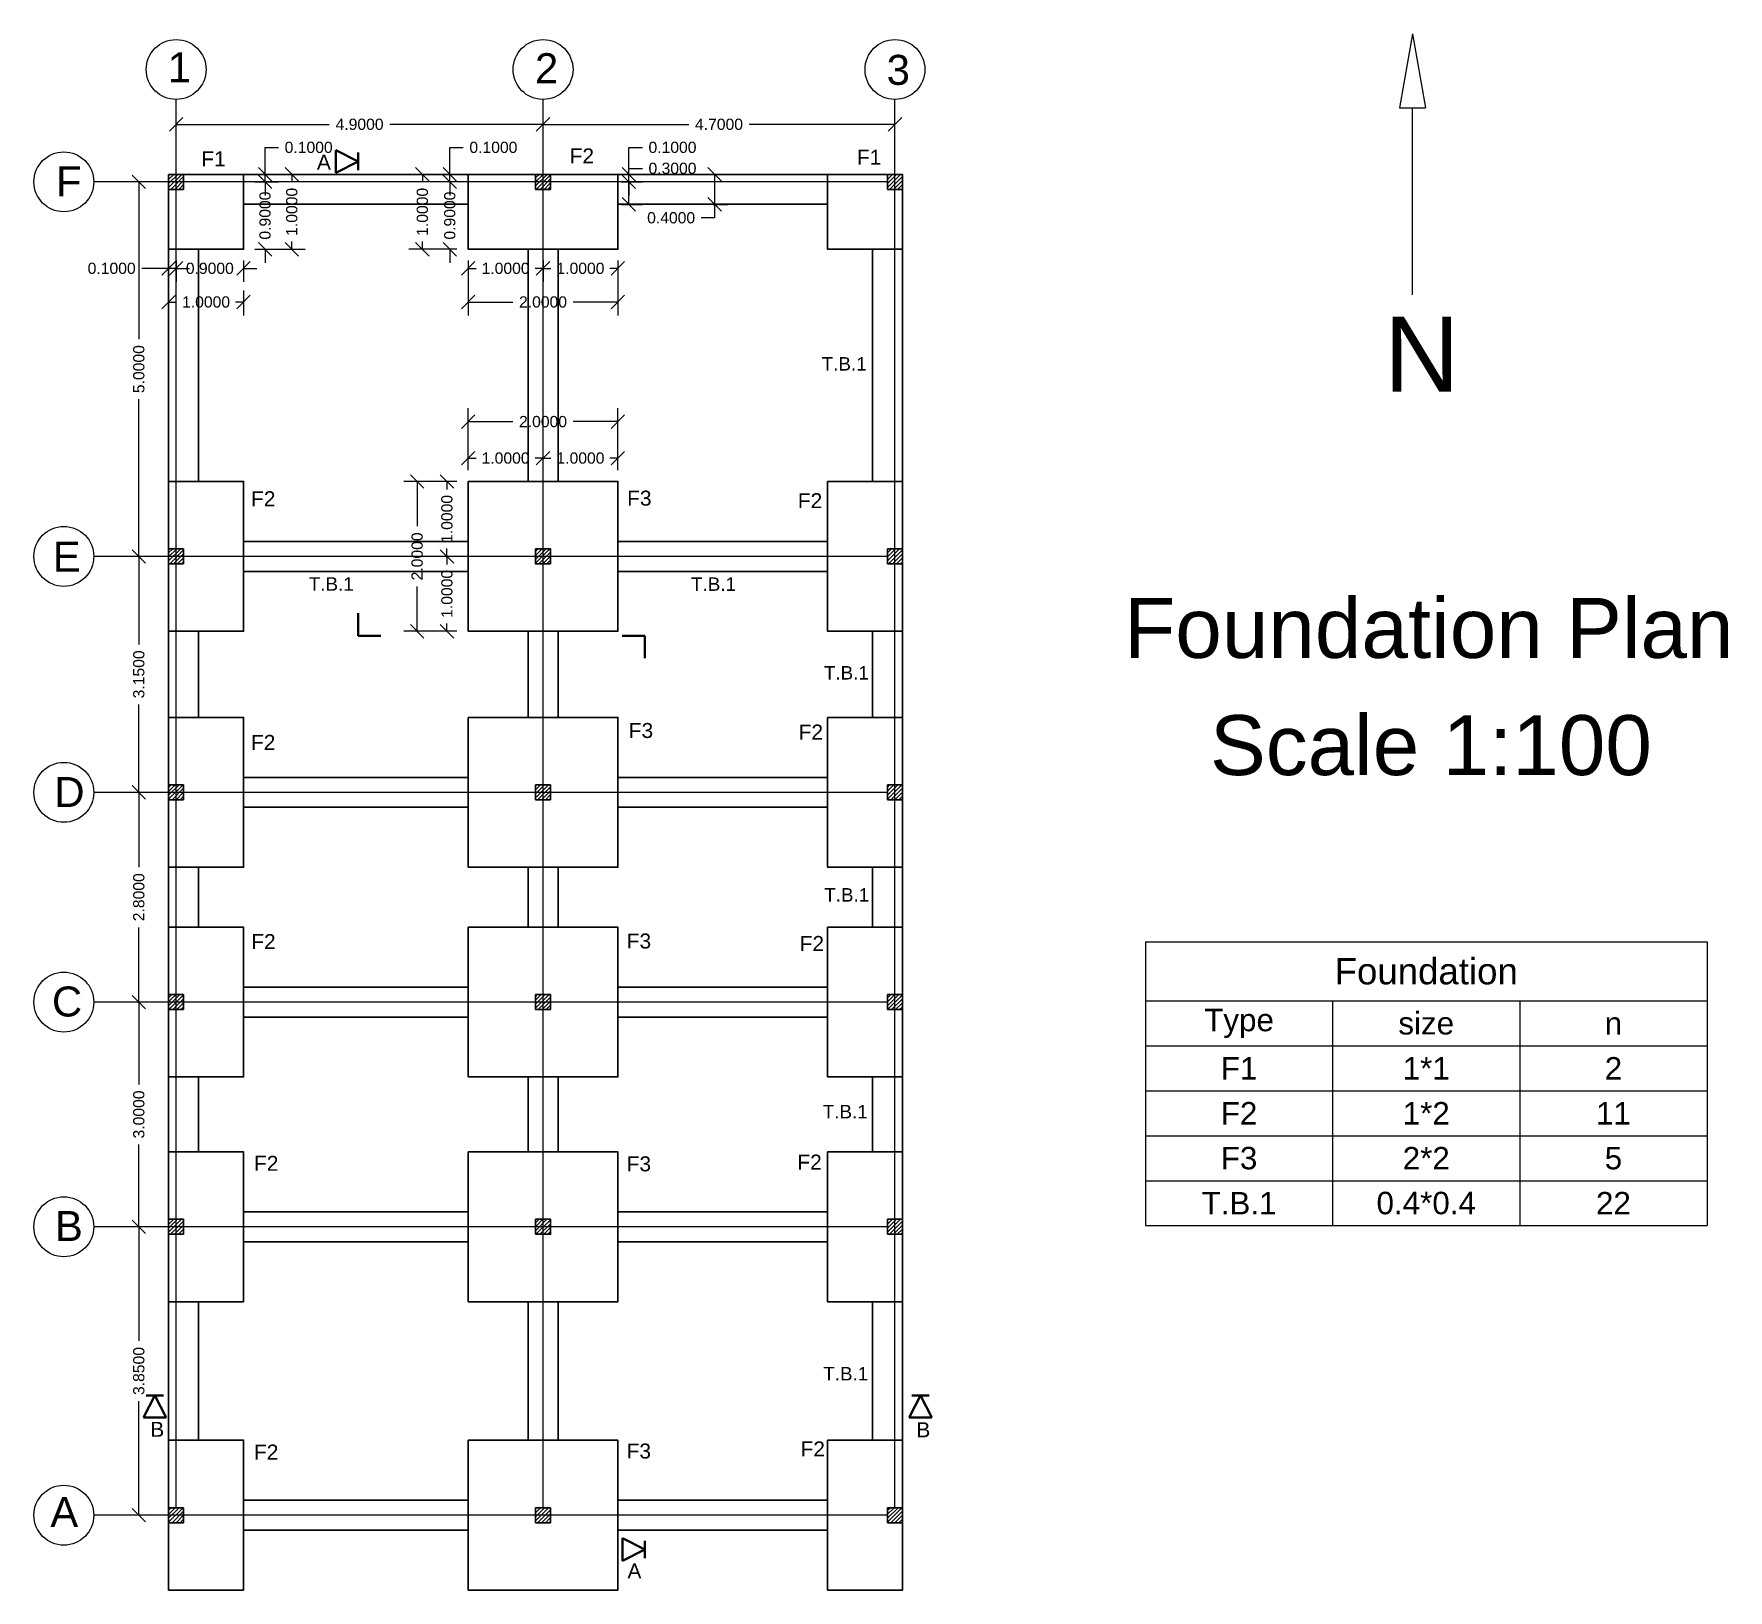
# Model space of a CAD drawing. Header units: inches. Extents: x 18.4 to 41, y 31.1 to 51.9.
import ezdxf

# ---------------------------------------------------------------- set-up
doc = ezdxf.new("R2010")
doc.units = ezdxf.units.IN
doc.header["$LTSCALE"] = 0.85
doc.header["$MEASUREMENT"] = 0
doc.styles.get("Standard").update_dxf_attribs({"font": 'arial.ttf'})
doc.dimstyles.get("Standard").update_dxf_attribs({"dimtxt": 0.15, "dimasz": 0.18, "dimexe": 0.18, "dimexo": 0.15, "dimgap": 0.09, "dimtad": 0, "dimtoh": 1, "dimdec": 4, "dimzin": 0, "dimdsep": 46, "dimtxsty": 'Standard', "dimblk": 'OBLIQUE', "dimcen": 0.09, "dimadec": 0, "dimazin": 0, "dimtfac": 1, "dimtdec": 4, "dimtofl": 0, "dimtmove": 0, "dimatfit": 3, "dimldrblk": 'OBLIQUE', "dimfxl": 1, "dimtolj": 1, "dimtzin": 0, "dimarcsym": 0})

msp = doc.modelspace()

# ---------------------------------------------------------------- texts
at = {"lineweight": 9, "char_height": 0.4, "attachment_point": 1}
for s, insert in [('1', (20.19439, 51.65587)), ('2', (25.09936, 51.64554)), ('3', (29.79621, 51.62345)), ('F', (18.70345, 50.13374)), ('E', (18.65952, 45.12329)), ('D', (18.68089, 41.98231)), ('C', (18.64868, 39.18612)), ('B', (18.68822, 36.18871)), ('A', (18.62689, 32.37057))]:
    msp.add_mtext_dynamic_manual_height_columns(s, width=0.3095022, gutter_width=1, heights=[0], dxfattribs=dict(at, insert=insert))
at = {"color": 30, "lineweight": 9, "true_color": 0xf8991e, "attachment_point": 1}
for s, width, insert, char_height in [('F1', 0.6669833, (20.64372, 50.33658), 0.2), ('F2', 0.6669833, (25.56198, 50.37462), 0.2), ('F1', 0.6669833, (29.3981, 50.35689), 0.2), ('T.B.1', 0.6462287, (28.92852, 47.58872), 0.18), ('F2', 0.6669833, (21.30768, 45.79839), 0.2), ('F3', 0.6669833, (26.33022, 45.80583), 0.2), ('F2', 0.6669833, (28.60972, 45.77217), 0.2), ('T.B.1', 0.6462287, (22.07871, 44.65037), 0.18), ('T.B.1', 0.6462287, (27.1839, 44.64843), 0.18), ('T.B.1', 0.6462287, (28.95785, 43.4645), 0.18), ('F2', 0.6669833, (21.30624, 42.54495), 0.2), ('F3', 0.6669833, (26.35207, 42.70396), 0.2), ('F2', 0.6669833, (28.62094, 42.68369), 0.2), ('T.B.1', 0.6462287, (28.9625, 40.50009), 0.18), ('F2', 0.6669833, (21.3103, 39.8858), 0.2), ('F3', 0.6669833, (26.32495, 39.8937), 0.2), ('F2', 0.6669833, (28.63407, 39.86052), 0.2), ('T.B.1', 0.6462287, (28.94272, 37.60542), 0.18), ('F2', 0.6669833, (21.34724, 36.92605), 0.2), ('F3', 0.6669833, (26.32419, 36.91889), 0.2), ('F2', 0.6669833, (28.60376, 36.94227), 0.2), ('T.B.1', 0.6462287, (28.94918, 34.10744), 0.18), ('F2', 0.6669833, (21.34656, 33.07091), 0.2), ('F3', 0.6669833, (26.32324, 33.08521), 0.2), ('F2', 0.6669833, (28.64624, 33.11291), 0.2)]:
    msp.add_mtext_dynamic_manual_height_columns(s, width=width, gutter_width=1, heights=[0], dxfattribs=dict(at, insert=insert, char_height=char_height))
at = {"color": 242, "lineweight": 40, "true_color": 0xcd2027, "char_height": 0.2, "attachment_point": 1}
for insert in [(22.18713, 50.29242), (26.33444, 31.48382)]:
    msp.add_mtext_dynamic_manual_height_columns('A', width=0.2484631, gutter_width=1, heights=[0], dxfattribs=dict(at, insert=insert))
at = {"lineweight": 30, "attachment_point": 1}
for s, width, gutter_width, heights, insert, char_height in [('\\pt3;N', 1.0861174, 0, [0.24894], (36.43826, 48.12701), 1), ('Foundation Plan', 8.794209, 1, [0.43866], (32.96779, 44.37244), 0.8), ('Scale 1:100', 5.9289279, 1, [0.60703], (34.11391, 42.8086), 0.8)]:
    msp.add_mtext_dynamic_manual_height_columns(s, width=width, gutter_width=gutter_width, heights=heights, dxfattribs=dict(at, insert=insert, char_height=char_height))
at = {"color": 114, "lineweight": 40, "true_color": 0x139b48, "char_height": 0.2, "attachment_point": 1}
for insert in [(19.96163, 33.37448), (30.19327, 33.369)]:
    msp.add_mtext_dynamic_manual_height_columns('B', width=0.2484631, gutter_width=1, heights=[0], dxfattribs=dict(at, insert=insert))

# ---------------------------------------------------------------- blocks, each defined once
blk = doc.blocks.new('_Oblique')
at = {"color": 0, "linetype": 'ByBlock', "lineweight": -2}
blk.add_line((-0.5, -0.5), (0.5, 0.5), dxfattribs=at)
blk = doc.blocks.new('*D2')
at = {"color": 0, "lineweight": -2, "transparency": 16777216}
for p, q in [((20.307, 48.878), (20.307, 48.593)), ((21.207, 48.878), (21.207, 48.593)), ((20.307, 48.773), (20.127, 48.773)), ((21.207, 48.773), (21.387, 48.773))]:
    blk.add_line(p, q, dxfattribs=at)
at = {"layer": 'Defpoints', "color": 0, "lineweight": 9, "transparency": 16777216}
for p in [(20.307, 49.028), (21.207, 49.028), (21.207, 48.773)]:
    blk.add_point(p, dxfattribs=at)
at = {"color": 0, "lineweight": -2, "transparency": 16777216, "xscale": 0.18, "yscale": 0.18, "zscale": 0.18}
blk.add_blockref('_Oblique', (20.307, 48.773), dxfattribs=at)
at = {"color": 0, "lineweight": -2, "transparency": 16777216, "xscale": 0.18, "yscale": 0.18, "zscale": 0.18, "rotation": 180}
blk.add_blockref('_Oblique', (21.207, 48.773), dxfattribs=at)
at = {"color": 0, "lineweight": 9, "transparency": 16777216, "insert": (20.757, 48.773), "char_height": 0.15, "attachment_point": 5}
blk.add_mtext('\\A1;0.9000', dxfattribs=at)
blk = doc.blocks.new('*D3')
at = {"color": 0, "lineweight": -2, "transparency": 16777216}
for p, q in [((20.207, 48.878), (20.207, 48.593)), ((20.307, 48.878), (20.307, 48.593)), ((20.207, 48.773), (19.847, 48.773)), ((20.307, 48.773), (20.487, 48.773))]:
    blk.add_line(p, q, dxfattribs=at)
at = {"layer": 'Defpoints', "color": 0, "lineweight": 9, "transparency": 16777216}
for p in [(20.207, 49.028), (20.307, 49.028), (20.207, 48.773)]:
    blk.add_point(p, dxfattribs=at)
at = {"color": 0, "lineweight": -2, "transparency": 16777216, "xscale": 0.18, "yscale": 0.18, "zscale": 0.18}
blk.add_blockref('_Oblique', (20.207, 48.773), dxfattribs=at)
at = {"color": 0, "lineweight": -2, "transparency": 16777216, "xscale": 0.18, "yscale": 0.18, "zscale": 0.18, "rotation": 180}
blk.add_blockref('_Oblique', (20.307, 48.773), dxfattribs=at)
at = {"color": 0, "lineweight": 9, "transparency": 16777216, "insert": (19.446, 48.773), "char_height": 0.15, "attachment_point": 5}
blk.add_mtext('\\A1;0.1000', dxfattribs=at)
blk = doc.blocks.new('*D4')
at = {"color": 0, "lineweight": -2, "transparency": 16777216}
for p, q in [((20.207, 48.478), (20.207, 48.144)), ((21.207, 48.478), (21.207, 48.144)), ((20.207, 48.324), (20.313, 48.324)), ((21.207, 48.324), (21.101, 48.324))]:
    blk.add_line(p, q, dxfattribs=at)
at = {"layer": 'Defpoints', "color": 0, "lineweight": 9, "transparency": 16777216}
for p in [(20.207, 49.028), (21.207, 49.028), (20.207, 48.324)]:
    blk.add_point(p, dxfattribs=at)
at = {"color": 0, "lineweight": -2, "transparency": 16777216, "xscale": 0.18, "yscale": 0.18, "zscale": 0.18, "rotation": 180}
blk.add_blockref('_Oblique', (20.207, 48.324), dxfattribs=at)
at = {"color": 0, "lineweight": -2, "transparency": 16777216, "xscale": 0.18, "yscale": 0.18, "zscale": 0.18}
blk.add_blockref('_Oblique', (21.207, 48.324), dxfattribs=at)
at = {"color": 0, "lineweight": 9, "transparency": 16777216, "insert": (20.707, 48.324), "char_height": 0.15, "attachment_point": 5}
blk.add_mtext('\\A1;1.0000', dxfattribs=at)
blk = doc.blocks.new('*D5')
at = {"color": 0, "lineweight": -2, "transparency": 16777216}
for p, q in [((24.207, 48.878), (24.207, 48.593)), ((25.207, 48.878), (25.207, 48.593)), ((24.207, 48.773), (24.313, 48.773)), ((25.207, 48.773), (25.101, 48.773))]:
    blk.add_line(p, q, dxfattribs=at)
at = {"layer": 'Defpoints', "color": 0, "lineweight": 9, "transparency": 16777216}
for p in [(24.207, 49.028), (25.207, 49.028), (25.207, 48.773)]:
    blk.add_point(p, dxfattribs=at)
at = {"color": 0, "lineweight": -2, "transparency": 16777216, "xscale": 0.18, "yscale": 0.18, "zscale": 0.18, "rotation": 180}
blk.add_blockref('_Oblique', (24.207, 48.773), dxfattribs=at)
at = {"color": 0, "lineweight": -2, "transparency": 16777216, "xscale": 0.18, "yscale": 0.18, "zscale": 0.18}
blk.add_blockref('_Oblique', (25.207, 48.773), dxfattribs=at)
at = {"color": 0, "lineweight": 9, "transparency": 16777216, "insert": (24.707, 48.773), "char_height": 0.15, "attachment_point": 5}
blk.add_mtext('\\A1;1.0000', dxfattribs=at)
blk = doc.blocks.new('*D6')
at = {"color": 0, "lineweight": -2, "transparency": 16777216}
for p, q in [((25.207, 48.878), (25.207, 48.593)), ((26.207, 48.878), (26.207, 48.593)), ((25.207, 48.773), (25.313, 48.773)), ((26.207, 48.773), (26.101, 48.773))]:
    blk.add_line(p, q, dxfattribs=at)
at = {"layer": 'Defpoints', "color": 0, "lineweight": 9, "transparency": 16777216}
for p in [(25.207, 49.028), (26.207, 49.028), (25.207, 48.773)]:
    blk.add_point(p, dxfattribs=at)
at = {"color": 0, "lineweight": -2, "transparency": 16777216, "xscale": 0.18, "yscale": 0.18, "zscale": 0.18, "rotation": 180}
blk.add_blockref('_Oblique', (25.207, 48.773), dxfattribs=at)
at = {"color": 0, "lineweight": -2, "transparency": 16777216, "xscale": 0.18, "yscale": 0.18, "zscale": 0.18}
blk.add_blockref('_Oblique', (26.207, 48.773), dxfattribs=at)
at = {"color": 0, "lineweight": 9, "transparency": 16777216, "insert": (25.707, 48.773), "char_height": 0.15, "attachment_point": 5}
blk.add_mtext('\\A1;1.0000', dxfattribs=at)
blk = doc.blocks.new('*D7')
at = {"color": 0, "lineweight": -2, "transparency": 16777216}
for p, q in [((24.207, 48.878), (24.207, 48.144)), ((26.207, 48.878), (26.207, 48.144)), ((24.207, 48.324), (24.805, 48.324)), ((26.207, 48.324), (25.61, 48.324))]:
    blk.add_line(p, q, dxfattribs=at)
at = {"layer": 'Defpoints', "color": 0, "lineweight": 9, "transparency": 16777216}
for p in [(24.207, 49.028), (26.207, 49.028), (24.207, 48.324)]:
    blk.add_point(p, dxfattribs=at)
at = {"color": 0, "lineweight": -2, "transparency": 16777216, "xscale": 0.18, "yscale": 0.18, "zscale": 0.18, "rotation": 180}
blk.add_blockref('_Oblique', (24.207, 48.324), dxfattribs=at)
at = {"color": 0, "lineweight": -2, "transparency": 16777216, "xscale": 0.18, "yscale": 0.18, "zscale": 0.18}
blk.add_blockref('_Oblique', (26.207, 48.324), dxfattribs=at)
at = {"color": 0, "lineweight": 9, "transparency": 16777216, "insert": (25.207, 48.324), "char_height": 0.15, "attachment_point": 5}
blk.add_mtext('\\A1;2.0000', dxfattribs=at)
blk = doc.blocks.new('*D8')
at = {"color": 0, "lineweight": -2, "transparency": 16777216}
for p, q in [((21.495, 50.028), (21.495, 50.388)), ((21.495, 50.388), (21.675, 50.388)), ((21.357, 50.028), (21.675, 50.028)), ((21.357, 49.928), (21.675, 49.928)), ((21.495, 49.928), (21.495, 49.748))]:
    blk.add_line(p, q, dxfattribs=at)
at = {"layer": 'Defpoints', "color": 0, "lineweight": 9, "transparency": 16777216}
for p in [(21.207, 50.028), (21.495, 50.028), (21.207, 49.928)]:
    blk.add_point(p, dxfattribs=at)
at = {"color": 0, "lineweight": -2, "transparency": 16777216, "xscale": 0.18, "yscale": 0.18, "zscale": 0.18}
for p, rotation in [((21.495, 50.028), 270), ((21.495, 49.928), 90)]:
    blk.add_blockref('_Oblique', p, dxfattribs=dict(at, rotation=rotation))
at = {"color": 0, "lineweight": 9, "transparency": 16777216, "insert": (22.077, 50.388), "char_height": 0.15, "attachment_point": 5}
blk.add_mtext('\\A1;0.1000', dxfattribs=at)
blk = doc.blocks.new('*D9')
at = {"color": 0, "lineweight": -2, "transparency": 16777216}
for p, q in [((21.495, 49.928), (21.495, 50.108)), ((21.357, 49.928), (21.675, 49.928)), ((21.357, 49.028), (21.675, 49.028)), ((21.495, 49.028), (21.495, 48.848))]:
    blk.add_line(p, q, dxfattribs=at)
at = {"layer": 'Defpoints', "color": 0, "lineweight": 9, "transparency": 16777216}
for p in [(21.207, 49.928), (21.207, 49.028), (21.495, 49.028)]:
    blk.add_point(p, dxfattribs=at)
at = {"color": 0, "lineweight": -2, "transparency": 16777216, "xscale": 0.18, "yscale": 0.18, "zscale": 0.18}
for p, rotation in [((21.495, 49.928), 270), ((21.495, 49.028), 90)]:
    blk.add_blockref('_Oblique', p, dxfattribs=dict(at, rotation=rotation))
at = {"color": 0, "lineweight": 9, "transparency": 16777216, "insert": (21.495, 49.478), "char_height": 0.15, "attachment_point": 5, "rotation": 90}
blk.add_mtext('\\A1;0.9000', dxfattribs=at)
blk = doc.blocks.new('*D10')
at = {"color": 0, "lineweight": -2, "transparency": 16777216}
for p, q in [((24.207, 46.078), (24.207, 46.42)), ((25.207, 46.078), (25.207, 46.42)), ((24.207, 46.24), (24.313, 46.24)), ((25.207, 46.24), (25.101, 46.24))]:
    blk.add_line(p, q, dxfattribs=at)
at = {"layer": 'Defpoints', "color": 0, "lineweight": 9, "transparency": 16777216}
for p in [(25.207, 46.24), (24.207, 45.928), (25.207, 45.928)]:
    blk.add_point(p, dxfattribs=at)
at = {"color": 0, "lineweight": -2, "transparency": 16777216, "xscale": 0.18, "yscale": 0.18, "zscale": 0.18, "rotation": 180}
blk.add_blockref('_Oblique', (24.207, 46.24), dxfattribs=at)
at = {"color": 0, "lineweight": -2, "transparency": 16777216, "xscale": 0.18, "yscale": 0.18, "zscale": 0.18}
blk.add_blockref('_Oblique', (25.207, 46.24), dxfattribs=at)
at = {"color": 0, "lineweight": 9, "transparency": 16777216, "insert": (24.707, 46.24), "char_height": 0.15, "attachment_point": 5}
blk.add_mtext('\\A1;1.0000', dxfattribs=at)
blk = doc.blocks.new('*D11')
at = {"color": 0, "lineweight": -2, "transparency": 16777216}
for p, q in [((25.207, 46.078), (25.207, 46.42)), ((26.207, 46.078), (26.207, 46.42)), ((25.207, 46.24), (25.313, 46.24)), ((26.207, 46.24), (26.101, 46.24))]:
    blk.add_line(p, q, dxfattribs=at)
at = {"layer": 'Defpoints', "color": 0, "lineweight": 9, "transparency": 16777216}
for p in [(26.207, 46.24), (25.207, 45.928), (26.207, 45.928)]:
    blk.add_point(p, dxfattribs=at)
at = {"color": 0, "lineweight": -2, "transparency": 16777216, "xscale": 0.18, "yscale": 0.18, "zscale": 0.18, "rotation": 180}
blk.add_blockref('_Oblique', (25.207, 46.24), dxfattribs=at)
at = {"color": 0, "lineweight": -2, "transparency": 16777216, "xscale": 0.18, "yscale": 0.18, "zscale": 0.18}
blk.add_blockref('_Oblique', (26.207, 46.24), dxfattribs=at)
at = {"color": 0, "lineweight": 9, "transparency": 16777216, "insert": (25.707, 46.24), "char_height": 0.15, "attachment_point": 5}
blk.add_mtext('\\A1;1.0000', dxfattribs=at)
blk = doc.blocks.new('*D12')
at = {"color": 0, "lineweight": -2, "transparency": 16777216}
for p, q in [((24.207, 46.078), (24.207, 46.907)), ((26.207, 46.078), (26.207, 46.907)), ((24.207, 46.727), (24.805, 46.727)), ((26.207, 46.727), (25.61, 46.727))]:
    blk.add_line(p, q, dxfattribs=at)
at = {"layer": 'Defpoints', "color": 0, "lineweight": 9, "transparency": 16777216}
for p in [(26.207, 46.727), (24.207, 45.928), (26.207, 45.928)]:
    blk.add_point(p, dxfattribs=at)
at = {"color": 0, "lineweight": -2, "transparency": 16777216, "xscale": 0.18, "yscale": 0.18, "zscale": 0.18, "rotation": 180}
blk.add_blockref('_Oblique', (24.207, 46.727), dxfattribs=at)
at = {"color": 0, "lineweight": -2, "transparency": 16777216, "xscale": 0.18, "yscale": 0.18, "zscale": 0.18}
blk.add_blockref('_Oblique', (26.207, 46.727), dxfattribs=at)
at = {"color": 0, "lineweight": 9, "transparency": 16777216, "insert": (25.207, 46.727), "char_height": 0.15, "attachment_point": 5}
blk.add_mtext('\\A1;2.0000', dxfattribs=at)
blk = doc.blocks.new('*D13')
at = {"color": 0, "lineweight": -2, "transparency": 16777216}
for p, q in [((24.057, 45.928), (23.744, 45.928)), ((23.924, 45.928), (23.924, 45.822)), ((23.924, 44.928), (23.924, 45.034)), ((24.057, 44.928), (23.744, 44.928))]:
    blk.add_line(p, q, dxfattribs=at)
at = {"layer": 'Defpoints', "color": 0, "lineweight": 9, "transparency": 16777216}
for p in [(24.207, 45.928), (23.924, 44.928), (24.207, 44.928)]:
    blk.add_point(p, dxfattribs=at)
at = {"color": 0, "lineweight": -2, "transparency": 16777216, "xscale": 0.18, "yscale": 0.18, "zscale": 0.18}
for p, rotation in [((23.924, 45.928), 90), ((23.924, 44.928), 270)]:
    blk.add_blockref('_Oblique', p, dxfattribs=dict(at, rotation=rotation))
at = {"color": 0, "lineweight": 9, "transparency": 16777216, "insert": (23.924, 45.428), "char_height": 0.15, "attachment_point": 5, "rotation": 90}
blk.add_mtext('\\A1;1.0000', dxfattribs=at)
blk = doc.blocks.new('*D14')
at = {"color": 0, "lineweight": -2, "transparency": 16777216}
for p, q in [((24.057, 44.928), (23.744, 44.928)), ((23.924, 44.928), (23.924, 44.822)), ((24.057, 43.928), (23.744, 43.928)), ((23.924, 43.928), (23.924, 44.034))]:
    blk.add_line(p, q, dxfattribs=at)
at = {"layer": 'Defpoints', "color": 0, "lineweight": 9, "transparency": 16777216}
for p in [(24.207, 44.928), (23.924, 43.928), (24.207, 43.928)]:
    blk.add_point(p, dxfattribs=at)
at = {"color": 0, "lineweight": -2, "transparency": 16777216, "xscale": 0.18, "yscale": 0.18, "zscale": 0.18}
for p, rotation in [((23.924, 44.928), 90), ((23.924, 43.928), 270)]:
    blk.add_blockref('_Oblique', p, dxfattribs=dict(at, rotation=rotation))
at = {"color": 0, "lineweight": 9, "transparency": 16777216, "insert": (23.924, 44.428), "char_height": 0.15, "attachment_point": 5, "rotation": 90}
blk.add_mtext('\\A1;1.0000', dxfattribs=at)
blk = doc.blocks.new('*D15')
at = {"color": 0, "lineweight": -2, "transparency": 16777216}
for p, q in [((24.057, 45.928), (23.346, 45.928)), ((23.526, 45.928), (23.526, 45.331)), ((23.526, 43.928), (23.526, 44.526)), ((24.057, 43.928), (23.346, 43.928))]:
    blk.add_line(p, q, dxfattribs=at)
at = {"layer": 'Defpoints', "color": 0, "lineweight": 9, "transparency": 16777216}
for p in [(24.207, 45.928), (23.526, 43.928), (24.207, 43.928)]:
    blk.add_point(p, dxfattribs=at)
at = {"color": 0, "lineweight": -2, "transparency": 16777216, "xscale": 0.18, "yscale": 0.18, "zscale": 0.18}
for p, rotation in [((23.526, 45.928), 90), ((23.526, 43.928), 270)]:
    blk.add_blockref('_Oblique', p, dxfattribs=dict(at, rotation=rotation))
at = {"color": 0, "lineweight": 9, "transparency": 16777216, "insert": (23.526, 44.928), "char_height": 0.15, "attachment_point": 5, "rotation": 90}
blk.add_mtext('\\A1;2.0000', dxfattribs=at)
blk = doc.blocks.new('*D16')
at = {"color": 0, "lineweight": -2, "transparency": 16777216}
for p, q in [((20.307, 50.478), (20.307, 50.876)), ((20.307, 50.696), (22.353, 50.696)), ((25.207, 50.696), (23.161, 50.696)), ((25.207, 50.478), (25.207, 50.876))]:
    blk.add_line(p, q, dxfattribs=at)
at = {"layer": 'Defpoints', "color": 0, "lineweight": 9, "transparency": 16777216}
for p in [(25.207, 50.696), (20.307, 50.028), (25.207, 50.028)]:
    blk.add_point(p, dxfattribs=at)
at = {"color": 0, "lineweight": -2, "transparency": 16777216, "xscale": 0.18, "yscale": 0.18, "zscale": 0.18, "rotation": 180}
blk.add_blockref('_Oblique', (20.307, 50.696), dxfattribs=at)
at = {"color": 0, "lineweight": -2, "transparency": 16777216, "xscale": 0.18, "yscale": 0.18, "zscale": 0.18}
blk.add_blockref('_Oblique', (25.207, 50.696), dxfattribs=at)
at = {"color": 0, "lineweight": 9, "transparency": 16777216, "insert": (22.757, 50.696), "char_height": 0.15, "attachment_point": 5}
blk.add_mtext('\\A1;4.9000', dxfattribs=at)
blk = doc.blocks.new('*D17')
at = {"color": 0, "lineweight": -2, "transparency": 16777216}
for p, q in [((25.207, 50.478), (25.207, 50.876)), ((25.207, 50.696), (27.153, 50.696)), ((29.907, 50.696), (27.961, 50.696)), ((29.907, 50.478), (29.907, 50.876))]:
    blk.add_line(p, q, dxfattribs=at)
at = {"layer": 'Defpoints', "color": 0, "lineweight": 9, "transparency": 16777216}
for p in [(29.907, 50.696), (25.207, 50.028), (29.907, 50.028)]:
    blk.add_point(p, dxfattribs=at)
at = {"color": 0, "lineweight": -2, "transparency": 16777216, "xscale": 0.18, "yscale": 0.18, "zscale": 0.18, "rotation": 180}
blk.add_blockref('_Oblique', (25.207, 50.696), dxfattribs=at)
at = {"color": 0, "lineweight": -2, "transparency": 16777216, "xscale": 0.18, "yscale": 0.18, "zscale": 0.18}
blk.add_blockref('_Oblique', (29.907, 50.696), dxfattribs=at)
at = {"color": 0, "lineweight": 9, "transparency": 16777216, "insert": (27.557, 50.696), "char_height": 0.15, "attachment_point": 5}
blk.add_mtext('\\A1;4.7000', dxfattribs=at)
blk = doc.blocks.new('*D18')
at = {"color": 0, "lineweight": -2, "transparency": 16777216}
for p, q in [((20.057, 49.928), (19.629, 49.928)), ((19.809, 49.928), (19.809, 47.829)), ((19.809, 44.928), (19.809, 47.027)), ((20.057, 44.928), (19.629, 44.928))]:
    blk.add_line(p, q, dxfattribs=at)
at = {"layer": 'Defpoints', "color": 0, "lineweight": 9, "transparency": 16777216}
for p in [(20.207, 49.928), (19.809, 44.928), (20.207, 44.928)]:
    blk.add_point(p, dxfattribs=at)
at = {"color": 0, "lineweight": -2, "transparency": 16777216, "xscale": 0.18, "yscale": 0.18, "zscale": 0.18}
for p, rotation in [((19.809, 49.928), 90), ((19.809, 44.928), 270)]:
    blk.add_blockref('_Oblique', p, dxfattribs=dict(at, rotation=rotation))
at = {"color": 0, "lineweight": 9, "transparency": 16777216, "insert": (19.809, 47.428), "char_height": 0.15, "attachment_point": 5, "rotation": 90}
blk.add_mtext('\\A1;5.0000', dxfattribs=at)
blk = doc.blocks.new('*D19')
at = {"color": 0, "lineweight": -2, "transparency": 16777216}
for p, q in [((20.057, 44.928), (19.629, 44.928)), ((19.809, 44.928), (19.809, 43.754)), ((19.809, 41.778), (19.809, 42.952)), ((20.057, 41.778), (19.629, 41.778))]:
    blk.add_line(p, q, dxfattribs=at)
at = {"layer": 'Defpoints', "color": 0, "lineweight": 9, "transparency": 16777216}
for p in [(20.207, 44.928), (19.809, 41.778), (20.207, 41.778)]:
    blk.add_point(p, dxfattribs=at)
at = {"color": 0, "lineweight": -2, "transparency": 16777216, "xscale": 0.18, "yscale": 0.18, "zscale": 0.18}
for p, rotation in [((19.809, 44.928), 90), ((19.809, 41.778), 270)]:
    blk.add_blockref('_Oblique', p, dxfattribs=dict(at, rotation=rotation))
at = {"color": 0, "lineweight": 9, "transparency": 16777216, "insert": (19.809, 43.353), "char_height": 0.15, "attachment_point": 5, "rotation": 90}
blk.add_mtext('\\A1;3.1500', dxfattribs=at)
blk = doc.blocks.new('*D20')
at = {"color": 0, "lineweight": -2, "transparency": 16777216}
for p, q in [((20.057, 41.778), (19.629, 41.778)), ((19.809, 41.778), (19.809, 40.781)), ((19.809, 38.978), (19.809, 39.976)), ((20.057, 38.978), (19.629, 38.978))]:
    blk.add_line(p, q, dxfattribs=at)
at = {"layer": 'Defpoints', "color": 0, "lineweight": 9, "transparency": 16777216}
for p in [(20.207, 41.778), (19.809, 38.978), (20.207, 38.978)]:
    blk.add_point(p, dxfattribs=at)
at = {"color": 0, "lineweight": -2, "transparency": 16777216, "xscale": 0.18, "yscale": 0.18, "zscale": 0.18}
for p, rotation in [((19.809, 41.778), 90), ((19.809, 38.978), 270)]:
    blk.add_blockref('_Oblique', p, dxfattribs=dict(at, rotation=rotation))
at = {"color": 0, "lineweight": 9, "transparency": 16777216, "insert": (19.809, 40.378), "char_height": 0.15, "attachment_point": 5, "rotation": 90}
blk.add_mtext('\\A1;2.8000', dxfattribs=at)
blk = doc.blocks.new('*D21')
at = {"color": 0, "lineweight": -2, "transparency": 16777216}
for p, q in [((20.057, 38.978), (19.629, 38.978)), ((19.809, 38.978), (19.809, 37.879)), ((19.809, 35.978), (19.809, 37.077)), ((20.057, 35.978), (19.629, 35.978))]:
    blk.add_line(p, q, dxfattribs=at)
at = {"layer": 'Defpoints', "color": 0, "lineweight": 9, "transparency": 16777216}
for p in [(20.207, 38.978), (19.809, 35.978), (20.207, 35.978)]:
    blk.add_point(p, dxfattribs=at)
at = {"color": 0, "lineweight": -2, "transparency": 16777216, "xscale": 0.18, "yscale": 0.18, "zscale": 0.18}
for p, rotation in [((19.809, 38.978), 90), ((19.809, 35.978), 270)]:
    blk.add_blockref('_Oblique', p, dxfattribs=dict(at, rotation=rotation))
at = {"color": 0, "lineweight": 9, "transparency": 16777216, "insert": (19.809, 37.478), "char_height": 0.15, "attachment_point": 5, "rotation": 90}
blk.add_mtext('\\A1;3.0000', dxfattribs=at)
blk = doc.blocks.new('*D22')
at = {"color": 0, "lineweight": -2, "transparency": 16777216}
for p, q in [((20.057, 35.978), (19.629, 35.978)), ((19.809, 35.978), (19.809, 34.454)), ((19.809, 32.128), (19.809, 33.652)), ((20.057, 32.128), (19.629, 32.128))]:
    blk.add_line(p, q, dxfattribs=at)
at = {"layer": 'Defpoints', "color": 0, "lineweight": 9, "transparency": 16777216}
for p in [(20.207, 35.978), (19.809, 32.128), (20.207, 32.128)]:
    blk.add_point(p, dxfattribs=at)
at = {"color": 0, "lineweight": -2, "transparency": 16777216, "xscale": 0.18, "yscale": 0.18, "zscale": 0.18}
for p, rotation in [((19.809, 35.978), 90), ((19.809, 32.128), 270)]:
    blk.add_blockref('_Oblique', p, dxfattribs=dict(at, rotation=rotation))
at = {"color": 0, "lineweight": 9, "transparency": 16777216, "insert": (19.809, 34.053), "char_height": 0.15, "attachment_point": 5, "rotation": 90}
blk.add_mtext('\\A1;3.8500', dxfattribs=at)
blk = doc.blocks.new('*D23')
at = {"color": 0, "lineweight": -2, "transparency": 16777216}
for p, q in [((26.354, 50.028), (26.354, 50.388)), ((26.354, 50.388), (26.534, 50.388)), ((26.257, 50.028), (26.534, 50.028)), ((26.257, 49.928), (26.534, 49.928)), ((26.354, 49.928), (26.354, 49.748))]:
    blk.add_line(p, q, dxfattribs=at)
at = {"layer": 'Defpoints', "color": 0, "lineweight": 9, "transparency": 16777216}
for p in [(26.207, 50.028), (26.354, 50.028), (26.207, 49.928)]:
    blk.add_point(p, dxfattribs=at)
at = {"color": 0, "lineweight": -2, "transparency": 16777216, "xscale": 0.18, "yscale": 0.18, "zscale": 0.18}
for p, rotation in [((26.354, 50.028), 270), ((26.354, 49.928), 90)]:
    blk.add_blockref('_Oblique', p, dxfattribs=dict(at, rotation=rotation))
at = {"color": 0, "lineweight": 9, "transparency": 16777216, "insert": (26.936, 50.388), "char_height": 0.15, "attachment_point": 5}
blk.add_mtext('\\A1;0.1000', dxfattribs=at)
blk = doc.blocks.new('*D24')
at = {"color": 0, "lineweight": -2, "transparency": 16777216}
for p, q in [((26.354, 49.928), (26.354, 50.108)), ((26.354, 50.108), (26.534, 50.108)), ((26.257, 49.928), (26.534, 49.928)), ((26.354, 49.628), (26.354, 49.928)), ((26.257, 49.628), (26.534, 49.628))]:
    blk.add_line(p, q, dxfattribs=at)
at = {"layer": 'Defpoints', "color": 0, "lineweight": 9, "transparency": 16777216}
for p in [(26.207, 49.928), (26.354, 49.928), (26.207, 49.628)]:
    blk.add_point(p, dxfattribs=at)
at = {"color": 0, "lineweight": -2, "transparency": 16777216, "xscale": 0.18, "yscale": 0.18, "zscale": 0.18}
for p, rotation in [((26.354, 49.928), 90), ((26.354, 49.628), 270)]:
    blk.add_blockref('_Oblique', p, dxfattribs=dict(at, rotation=rotation))
at = {"color": 0, "lineweight": 9, "transparency": 16777216, "insert": (26.936, 50.108), "char_height": 0.15, "attachment_point": 5}
blk.add_mtext('\\A1;0.3000', dxfattribs=at)
blk = doc.blocks.new('*D25')
at = {"color": 0, "lineweight": -2, "transparency": 16777216}
for p, q in [((27.476, 50.028), (27.679, 50.028)), ((27.499, 50.028), (27.499, 49.628)), ((27.476, 49.628), (27.679, 49.628)), ((27.499, 49.628), (27.499, 49.448)), ((27.499, 49.448), (27.319, 49.448))]:
    blk.add_line(p, q, dxfattribs=at)
at = {"layer": 'Defpoints', "color": 0, "lineweight": 9, "transparency": 16777216}
for p in [(27.326, 50.028), (27.326, 49.628), (27.499, 49.628)]:
    blk.add_point(p, dxfattribs=at)
at = {"color": 0, "lineweight": -2, "transparency": 16777216, "xscale": 0.18, "yscale": 0.18, "zscale": 0.18}
for p, rotation in [((27.499, 50.028), 90), ((27.499, 49.628), 270)]:
    blk.add_blockref('_Oblique', p, dxfattribs=dict(at, rotation=rotation))
at = {"color": 0, "lineweight": 9, "transparency": 16777216, "insert": (26.918, 49.448), "char_height": 0.15, "attachment_point": 5}
blk.add_mtext('\\A1;0.4000', dxfattribs=at)
blk = doc.blocks.new('*T26')
at = {"color": 0, "linetype": 'ByBlock', "lineweight": -2, "transparency": 16777216}
for p, q in [((0, 0), (7.5, 0)), ((0, 0), (0, -3.787)), ((7.5, 0), (7.5, -3.787)), ((0, -0.787), (7.5, -0.787)), ((2.5, -0.787), (2.5, -3.787)), ((5, -0.787), (5, -3.787)), ((0, -1.387), (7.5, -1.387)), ((0, -1.987), (7.5, -1.987)), ((0, -2.587), (7.5, -2.587)), ((0, -3.187), (7.5, -3.187)), ((0, -3.787), (7.5, -3.787))]:
    blk.add_line(p, q, dxfattribs=at)
at = {"color": 0, "lineweight": 9, "transparency": 16777216, "insert": (3.75, -0.393), "char_height": 0.35, "width": 7.38, "attachment_point": 5}
blk.add_mtext('{\\C256;Foundation}', dxfattribs=at)
at = {"lineweight": 9, "transparency": 16777216, "char_height": 0.3, "width": 2.38, "attachment_point": 5}
for s, insert in [('Type', (1.25, -1.087)), ('size', (3.75, -1.087)), ('n', (6.25, -1.087)), ('F1', (1.25, -1.687)), ('1*1', (3.75, -1.687)), ('2', (6.25, -1.687)), ('F2', (1.25, -2.287)), ('1*2', (3.75, -2.287)), ('11', (6.25, -2.287)), ('F3', (1.25, -2.887)), ('2*2', (3.75, -2.887)), ('5', (6.25, -2.887)), ('T.B.1', (1.25, -3.487)), ('0.4*0.4', (3.75, -3.487)), ('22', (6.25, -3.487))]:
    blk.add_mtext(s, dxfattribs=dict(at, insert=insert))
blk = doc.blocks.new('*D27')
at = {"color": 0, "lineweight": -2, "transparency": 16777216}
for p, q in [((21.357, 50.028), (22.032, 50.028)), ((21.852, 50.028), (21.852, 49.922)), ((21.852, 49.028), (21.852, 49.134)), ((21.357, 49.028), (22.032, 49.028))]:
    blk.add_line(p, q, dxfattribs=at)
at = {"layer": 'Defpoints', "color": 0, "lineweight": 9, "transparency": 16777216}
for p in [(21.207, 50.028), (21.207, 49.028), (21.852, 49.028)]:
    blk.add_point(p, dxfattribs=at)
at = {"color": 0, "lineweight": -2, "transparency": 16777216, "xscale": 0.18, "yscale": 0.18, "zscale": 0.18}
for p, rotation in [((21.852, 50.028), 90), ((21.852, 49.028), 270)]:
    blk.add_blockref('_Oblique', p, dxfattribs=dict(at, rotation=rotation))
at = {"color": 0, "lineweight": 9, "transparency": 16777216, "insert": (21.852, 49.528), "char_height": 0.15, "attachment_point": 5, "rotation": 90}
blk.add_mtext('\\A1;1.0000', dxfattribs=at)
blk = doc.blocks.new('*D28')
at = {"color": 0, "lineweight": -2, "transparency": 16777216}
for p, q in [((23.962, 50.028), (23.962, 50.388)), ((23.962, 50.388), (24.142, 50.388)), ((24.057, 50.028), (23.782, 50.028)), ((24.057, 49.928), (23.782, 49.928)), ((23.962, 49.928), (23.962, 49.748))]:
    blk.add_line(p, q, dxfattribs=at)
at = {"layer": 'Defpoints', "color": 0, "lineweight": 9, "transparency": 16777216}
for p in [(23.962, 50.028), (24.207, 50.028), (24.207, 49.928)]:
    blk.add_point(p, dxfattribs=at)
at = {"color": 0, "lineweight": -2, "transparency": 16777216, "xscale": 0.18, "yscale": 0.18, "zscale": 0.18}
for p, rotation in [((23.962, 50.028), 270), ((23.962, 49.928), 90)]:
    blk.add_blockref('_Oblique', p, dxfattribs=dict(at, rotation=rotation))
at = {"color": 0, "lineweight": 9, "transparency": 16777216, "insert": (24.544, 50.388), "char_height": 0.15, "attachment_point": 5}
blk.add_mtext('\\A1;0.1000', dxfattribs=at)
blk = doc.blocks.new('*D29')
at = {"color": 0, "lineweight": -2, "transparency": 16777216}
for p, q in [((23.962, 49.928), (23.962, 50.108)), ((24.057, 49.928), (23.782, 49.928)), ((24.057, 49.028), (23.782, 49.028)), ((23.962, 49.028), (23.962, 48.848))]:
    blk.add_line(p, q, dxfattribs=at)
at = {"layer": 'Defpoints', "color": 0, "lineweight": 9, "transparency": 16777216}
for p in [(24.207, 49.928), (23.962, 49.028), (24.207, 49.028)]:
    blk.add_point(p, dxfattribs=at)
at = {"color": 0, "lineweight": -2, "transparency": 16777216, "xscale": 0.18, "yscale": 0.18, "zscale": 0.18}
for p, rotation in [((23.962, 49.928), 270), ((23.962, 49.028), 90)]:
    blk.add_blockref('_Oblique', p, dxfattribs=dict(at, rotation=rotation))
at = {"color": 0, "lineweight": 9, "transparency": 16777216, "insert": (23.962, 49.478), "char_height": 0.15, "attachment_point": 5, "rotation": 90}
blk.add_mtext('\\A1;0.9000', dxfattribs=at)
blk = doc.blocks.new('*D30')
at = {"color": 0, "lineweight": -2, "transparency": 16777216}
for p, q in [((24.057, 50.028), (23.416, 50.028)), ((23.596, 50.028), (23.596, 49.922)), ((23.596, 49.028), (23.596, 49.134)), ((24.057, 49.028), (23.416, 49.028))]:
    blk.add_line(p, q, dxfattribs=at)
at = {"layer": 'Defpoints', "color": 0, "lineweight": 9, "transparency": 16777216}
for p in [(24.207, 50.028), (23.596, 49.028), (24.207, 49.028)]:
    blk.add_point(p, dxfattribs=at)
at = {"color": 0, "lineweight": -2, "transparency": 16777216, "xscale": 0.18, "yscale": 0.18, "zscale": 0.18}
for p, rotation in [((23.596, 50.028), 90), ((23.596, 49.028), 270)]:
    blk.add_blockref('_Oblique', p, dxfattribs=dict(at, rotation=rotation))
at = {"color": 0, "lineweight": 9, "transparency": 16777216, "insert": (23.596, 49.528), "char_height": 0.15, "attachment_point": 5, "rotation": 90}
blk.add_mtext('\\A1;1.0000', dxfattribs=at)

# ---------------------------------------------------------------- dimensions: what is measured, and where the dimension line sits
at = {"color": 51, "lineweight": 9, "true_color": 0xf8f6b0}
for base, p1, p2, override, picture, middle in [((25.20736, 50.69639), (20.30736, 50.0283), (25.20736, 50.0283), {"dimexo": 0.45}, '*D16', (22.75736, 50.69639)), ((29.90736, 50.69639), (25.20736, 50.0283), (29.90736, 50.0283), {"dimexo": 0.45}, '*D17', (27.55736, 50.69639)), ((20.20736, 48.32435), (21.20736, 49.0283), (20.20736, 49.0283), {"dimexo": 0.55}, '*D4', (20.70736, 48.32435))]:
    dim = msp.add_linear_dim(base=base, p1=p1, p2=p2, dimstyle='Standard', override=override, dxfattribs=at)
    dim.commit()
    dim.dimension.update_dxf_attribs({"geometry": picture, "text_midpoint": middle})
for base, p1, p2, picture, middle in [((21.49548, 50.0283), (21.20736, 49.9283), (21.20736, 50.0283), '*D8', (22.07658, 50.3883)), ((23.96247, 50.0283), (24.20736, 49.9283), (24.20736, 50.0283), '*D28', (24.54358, 50.3883)), ((19.80885, 44.9283), (20.20736, 49.9283), (20.20736, 44.9283), '*D18', (19.80885, 47.4283)), ((21.85239, 49.0283), (21.20736, 50.0283), (21.20736, 49.0283), '*D27', (21.85239, 49.5283)), ((21.49548, 49.0283), (21.20736, 49.9283), (21.20736, 49.0283), '*D9', (21.49548, 49.4783)), ((23.59575, 49.0283), (24.20736, 50.0283), (24.20736, 49.0283), '*D30', (23.59575, 49.5283)), ((23.96247, 49.0283), (24.20736, 49.9283), (24.20736, 49.0283), '*D29', (23.96247, 49.4783)), ((27.49929, 49.6283), (27.32551, 50.0283), (27.32551, 49.6283), '*D25', (26.91819, 49.4483)), ((23.52561, 43.9283), (24.20736, 45.9283), (24.20736, 43.9283), '*D15', (23.52561, 44.9283)), ((23.92376, 44.9283), (24.20736, 45.9283), (24.20736, 44.9283), '*D13', (23.92376, 45.4283)), ((19.80885, 41.7783), (20.20736, 44.9283), (20.20736, 41.7783), '*D19', (19.80885, 43.3533)), ((23.92376, 43.9283), (24.20736, 44.9283), (24.20736, 43.9283), '*D14', (23.92376, 44.4283)), ((19.80885, 38.9783), (20.20736, 41.7783), (20.20736, 38.9783), '*D20', (19.80885, 40.3783)), ((19.80885, 35.9783), (20.20736, 38.9783), (20.20736, 35.9783), '*D21', (19.80885, 37.4783)), ((19.80885, 32.12833), (20.20736, 35.9783), (20.20736, 32.12833), '*D22', (19.80885, 34.05332))]:
    dim = msp.add_linear_dim(base=base, p1=p1, p2=p2, angle=90, dimstyle='Standard', dxfattribs=at)
    dim.commit()
    dim.dimension.update_dxf_attribs({"geometry": picture, "text_midpoint": middle})
for base, p1, p2, picture, middle in [((26.35443, 50.0283), (26.20736, 49.9283), (26.20736, 50.0283), '*D23', (26.93553, 50.3883)), ((26.35443, 49.9283), (26.20736, 49.6283), (26.20736, 49.9283), '*D24', (26.93553, 50.1083))]:
    dim = msp.add_linear_dim(base=base, p1=p1, p2=p2, angle=90, dimstyle='Standard', override={"dimexo": 0.05}, dxfattribs=at)
    dim.commit()
    dim.dimension.update_dxf_attribs({"geometry": picture, "text_midpoint": middle})
for base, p1, p2, picture, middle in [((20.20736, 48.77305), (20.30736, 49.0283), (20.20736, 49.0283), '*D3', (19.44626, 48.77305)), ((21.20736, 48.77305), (20.30736, 49.0283), (21.20736, 49.0283), '*D2', (20.75736, 48.77305)), ((25.20736, 48.77305), (24.20736, 49.0283), (25.20736, 49.0283), '*D5', (24.70736, 48.77305)), ((24.20736, 48.32435), (26.20736, 49.0283), (24.20736, 49.0283), '*D7', (25.20736, 48.32435)), ((25.20736, 48.77305), (26.20736, 49.0283), (25.20736, 49.0283), '*D6', (25.70736, 48.77305)), ((26.20736, 46.7273), (24.20736, 45.9283), (26.20736, 45.9283), '*D12', (25.20736, 46.7273)), ((25.20736, 46.23997), (24.20736, 45.9283), (25.20736, 45.9283), '*D10', (24.70736, 46.23997)), ((26.20736, 46.23997), (25.20736, 45.9283), (26.20736, 45.9283), '*D11', (25.70736, 46.23997))]:
    dim = msp.add_linear_dim(base=base, p1=p1, p2=p2, dimstyle='Standard', dxfattribs=at)
    dim.commit()
    dim.dimension.update_dxf_attribs({"geometry": picture, "text_midpoint": middle})

# ---------------------------------------------------------------- hatches: boundary and pattern name
at = {"lineweight": 30, "true_color": 0x139b48}
h = msp.add_hatch(dxfattribs=at)
h.set_pattern_fill('ANSI31', color=114, scale=0.3)
h.paths.add_polyline_path([(20.40736, 50.0283), (20.20736, 50.0283), (20.20736, 49.8283), (20.40736, 49.8283)])
h.paths.add_polyline_path([(25.30736, 50.0283), (25.10736, 50.0283), (25.10736, 49.8283), (25.30736, 49.8283)])
h.paths.add_polyline_path([(30.00736, 50.0283), (29.80736, 50.0283), (29.80736, 49.8283), (30.00736, 49.8283)])
h.paths.add_polyline_path([(30.00736, 45.0283), (29.80736, 45.0283), (29.80736, 44.8283), (30.00736, 44.8283)])
h.paths.add_polyline_path([(25.30736, 45.0283), (25.10736, 45.0283), (25.10736, 44.8283), (25.30736, 44.8283)])
h.paths.add_polyline_path([(20.40736, 45.0283), (20.20736, 45.0283), (20.20736, 44.8283), (20.40736, 44.8283)])
h.paths.add_polyline_path([(20.40736, 41.8783), (20.20736, 41.8783), (20.20736, 41.6783), (20.40736, 41.6783)])
h.paths.add_polyline_path([(25.30736, 41.8783), (25.10736, 41.8783), (25.10736, 41.6783), (25.30736, 41.6783)])
h.paths.add_polyline_path([(30.00736, 41.8783), (29.80736, 41.8783), (29.80736, 41.6783), (30.00736, 41.6783)])
h.paths.add_polyline_path([(30.00736, 39.0783), (29.80736, 39.0783), (29.80736, 38.8783), (30.00736, 38.8783)])
h.paths.add_polyline_path([(25.30736, 39.0783), (25.10736, 39.0783), (25.10736, 38.8783), (25.30736, 38.8783)])
h.paths.add_polyline_path([(20.40736, 39.0783), (20.20736, 39.0783), (20.20736, 38.8783), (20.40736, 38.8783)])
h.paths.add_polyline_path([(20.40736, 36.0783), (20.20736, 36.0783), (20.20736, 35.8783), (20.40736, 35.8783)])
h.paths.add_polyline_path([(25.30736, 36.0783), (25.10736, 36.0783), (25.10736, 35.8783), (25.30736, 35.8783)])
h.paths.add_polyline_path([(30.00736, 36.0783), (29.80736, 36.0783), (29.80736, 35.8783), (30.00736, 35.8783)])
h.paths.add_polyline_path([(30.00736, 32.22833), (29.80736, 32.22833), (29.80736, 32.02833), (30.00736, 32.02833)])
h.paths.add_polyline_path([(25.30736, 32.22833), (25.10736, 32.22833), (25.10736, 32.0283), (25.30736, 32.0283)])
h.paths.add_polyline_path([(20.40736, 32.22833), (20.20736, 32.22833), (20.20736, 32.02833), (20.40736, 32.0283)])

# ---------------------------------------------------------------- linework, layer by layer
at = {"lineweight": 15}
for p, q in [((36.81778, 51.90348), (36.64413, 50.91867)), ((36.81778, 51.90348), (36.99142, 50.91867)), ((36.64413, 50.91867), (36.99142, 50.91867)), ((36.81778, 48.41973), (36.81778, 50.91867))]:
    msp.add_line(p, q, dxfattribs=at)
at = {"color": 240, "lineweight": 9, "true_color": 0xed1f24}
for p, q in [((20.30736, 32.22833), (20.30736, 51.0283)), ((20.30736, 50.0283), (20.30736, 51.0283)), ((25.20736, 32.22833), (25.20736, 51.0283)), ((29.90736, 32.22833), (29.90736, 51.0283)), ((29.80736, 49.9283), (19.20736, 49.9283)), ((29.80736, 44.9283), (19.20736, 44.9283)), ((29.80736, 41.7783), (19.20736, 41.7783)), ((29.80736, 38.9783), (19.20736, 38.9783)), ((29.80736, 35.9783), (19.20736, 35.9783)), ((29.80736, 32.12833), (19.20736, 32.12833))]:
    msp.add_line(p, q, dxfattribs=at)
at = {"color": 242, "lineweight": 40, "true_color": 0xcd2027}
for p, q in [((22.44151, 50.04975), (22.44151, 50.35282)), ((22.73896, 50.20129), (22.44151, 50.35282)), ((22.73896, 50.08454), (22.73896, 50.31804)), ((22.73896, 50.20129), (22.44151, 50.04975)), ((22.73896, 44.1683), (22.73896, 43.8683)), ((22.73896, 43.8683), (23.03896, 43.8683)), ((26.26516, 43.8683), (26.56516, 43.8683)), ((26.56516, 43.8683), (26.56516, 43.5683)), ((26.26772, 31.5179), (26.26772, 31.82097)), ((26.56516, 31.66944), (26.26772, 31.82097)), ((26.56516, 31.55269), (26.56516, 31.78619)), ((26.56516, 31.66944), (26.26772, 31.5179))]:
    msp.add_line(p, q, dxfattribs=at)
at = {"color": 114, "lineweight": 30, "true_color": 0x139b48}
for p, q in [((20.40736, 50.0283), (20.40736, 49.8283)), ((25.10736, 49.8283), (25.10736, 50.0283)), ((25.30736, 49.8283), (25.30736, 50.0283)), ((29.80736, 49.8283), (29.80736, 50.0283)), ((20.40736, 49.8283), (20.20736, 49.8283)), ((25.30736, 49.8283), (25.10736, 49.8283)), ((29.80736, 49.8283), (30.00736, 49.8283)), ((20.40736, 45.0283), (20.20736, 45.0283)), ((20.40736, 45.0283), (20.40736, 44.8283)), ((29.80736, 45.0283), (30.00736, 45.0283)), ((29.80736, 44.8283), (29.80736, 45.0283)), ((20.40736, 44.8283), (20.20736, 44.8283)), ((29.80736, 44.8283), (30.00736, 44.8283)), ((20.40736, 41.8783), (20.20736, 41.8783)), ((20.40736, 41.8783), (20.40736, 41.6783)), ((25.10736, 41.8783), (25.30736, 41.8783)), ((25.10736, 41.8783), (25.10736, 41.6783)), ((25.30736, 41.8783), (25.30736, 41.6783)), ((29.80736, 41.8783), (30.00736, 41.8783)), ((29.80736, 41.8783), (29.80736, 41.6783)), ((20.40736, 41.6783), (20.20736, 41.6783)), ((25.10736, 41.6783), (25.30736, 41.6783)), ((29.80736, 41.6783), (30.00736, 41.6783)), ((20.40736, 39.0783), (20.20736, 39.0783)), ((20.40736, 39.0783), (20.40736, 38.8783)), ((25.10736, 39.0783), (25.30736, 39.0783)), ((25.10736, 39.0783), (25.10736, 38.8783)), ((25.30736, 39.0783), (25.30736, 38.8783)), ((29.80736, 38.8783), (29.80736, 39.0783)), ((29.80736, 39.0783), (30.00736, 39.0783)), ((20.40736, 38.8783), (20.20736, 38.8783)), ((25.10736, 38.8783), (25.30736, 38.8783)), ((30.00736, 38.8783), (29.80736, 38.8783)), ((20.40736, 36.0783), (20.20736, 36.0783)), ((20.40736, 36.0783), (20.40736, 35.8783)), ((25.21736, 36.0783), (25.11736, 36.0783)), ((30.00736, 36.0783), (29.80736, 36.0783)), ((29.80736, 36.0783), (29.80736, 35.8783)), ((20.20736, 35.8783), (20.40736, 35.8783)), ((29.80736, 35.8783), (30.00736, 35.8783)), ((20.40736, 32.22833), (20.20736, 32.22833)), ((20.40736, 32.22833), (20.40736, 32.0283)), ((25.10736, 32.22833), (25.10736, 32.0283)), ((25.10736, 32.22833), (25.30736, 32.22833)), ((25.30736, 32.22833), (25.30736, 32.0283)), ((29.80736, 32.02833), (29.80736, 32.22833)), ((29.80736, 32.22833), (30.00736, 32.22833)), ((20.20736, 32.02833), (20.40736, 32.0283)), ((25.30736, 32.0283), (25.10736, 32.0283)), ((30.00736, 32.02833), (29.80736, 32.02833))]:
    msp.add_line(p, q, dxfattribs=at)
at = {"lineweight": 30}
for p, q in [((21.20736, 50.0283), (24.20736, 50.0283)), ((26.20736, 50.0283), (29.00736, 50.0283)), ((21.20736, 49.6283), (24.20736, 49.6283)), ((26.20736, 49.6283), (29.00736, 49.6283)), ((20.20736, 49.0283), (20.20736, 45.9283)), ((20.60736, 49.0283), (20.60736, 45.9283)), ((25.00736, 49.0283), (25.00736, 45.9283)), ((25.40736, 49.0283), (25.40736, 45.9283)), ((29.60736, 49.0283), (29.60736, 45.9283)), ((30.00736, 49.0283), (30.00736, 45.9283)), ((21.20736, 45.1283), (24.20736, 45.1283)), ((26.20736, 45.1283), (29.00736, 45.1283)), ((21.20736, 44.7283), (24.20736, 44.7283)), ((26.20736, 44.7283), (29.00736, 44.7283)), ((20.20736, 42.7783), (20.20736, 43.9283)), ((20.60736, 43.9283), (20.60736, 42.7783)), ((25.00736, 42.7783), (25.00736, 43.9283)), ((25.40736, 43.9283), (25.40736, 42.7783)), ((29.60736, 42.7783), (29.60736, 43.9283)), ((30.00736, 43.9283), (30.00736, 42.7783)), ((21.20736, 41.9783), (24.20736, 41.9783)), ((26.20736, 41.9783), (29.00736, 41.9783)), ((21.20736, 41.5783), (24.20736, 41.5783)), ((26.20736, 41.5783), (29.00736, 41.5783)), ((20.20736, 39.9783), (20.20736, 40.7783)), ((20.60736, 40.7783), (20.60736, 39.9783)), ((25.00736, 39.9783), (25.00736, 40.7783)), ((25.40736, 40.7783), (25.40736, 39.9783)), ((29.60736, 39.9783), (29.60736, 40.7783)), ((30.00736, 40.7783), (30.00736, 39.9783)), ((21.20736, 39.1783), (24.20736, 39.1783)), ((26.20736, 39.1783), (29.00736, 39.1783)), ((21.20736, 38.7783), (24.20736, 38.7783)), ((26.20736, 38.7783), (29.00736, 38.7783)), ((20.20736, 36.9783), (20.20736, 37.9783)), ((20.60736, 37.9783), (20.60736, 36.9783)), ((25.00736, 36.9783), (25.00736, 37.9783)), ((25.40736, 37.9783), (25.40736, 36.9783)), ((29.60736, 36.9783), (29.60736, 37.9783)), ((30.00736, 37.9783), (30.00736, 36.9783)), ((21.20736, 36.1783), (24.20736, 36.1783)), ((26.20736, 36.1783), (29.00736, 36.1783)), ((21.20736, 35.7783), (24.20736, 35.7783)), ((26.20736, 35.7783), (29.00736, 35.7783)), ((20.20736, 33.1283), (20.20736, 34.9783)), ((20.60736, 34.9783), (20.60736, 33.1283)), ((25.00736, 33.1283), (25.00736, 34.9783)), ((25.40736, 34.9783), (25.40736, 33.1283)), ((29.60736, 33.1283), (29.60736, 34.9783)), ((30.00736, 34.9783), (30.00736, 33.1283)), ((21.20736, 32.32833), (24.20736, 32.32833)), ((26.20736, 32.32833), (29.00736, 32.32833)), ((21.20736, 31.92833), (24.20736, 31.92833)), ((26.20736, 31.92833), (29.00736, 31.92833))]:
    msp.add_line(p, q, dxfattribs=at)
at = {"color": 114, "lineweight": 40, "true_color": 0x139b48}
for p, q in [((20.02151, 33.72833), (19.86998, 33.43089)), ((20.13826, 33.72833), (19.90476, 33.72833)), ((20.02151, 33.72833), (20.17305, 33.43089)), ((30.24804, 33.72833), (30.0965, 33.43089)), ((30.36479, 33.72833), (30.13129, 33.72833)), ((30.24804, 33.72833), (30.39957, 33.43089)), ((20.17305, 33.43089), (19.86998, 33.43089)), ((30.39957, 33.43089), (30.0965, 33.43089))]:
    msp.add_line(p, q, dxfattribs=at)
at = {"lineweight": 30}
for points in [[(20.20736, 50.0283), (21.20736, 50.0283), (21.20736, 49.0283), (20.20736, 49.0283)], [(24.20736, 50.0283), (26.20736, 50.0283), (26.20736, 49.0283), (24.20736, 49.0283)], [(29.00736, 50.0283), (30.00736, 50.0283), (30.00736, 49.0283), (29.00736, 49.0283)], [(20.20736, 45.9283), (21.20736, 45.9283), (21.20736, 43.9283), (20.20736, 43.9283)], [(24.20736, 45.9283), (26.20736, 45.9283), (26.20736, 43.9283), (24.20736, 43.9283)], [(29.00736, 45.9283), (30.00736, 45.9283), (30.00736, 43.9283), (29.00736, 43.9283)], [(20.20736, 42.7783), (21.20736, 42.7783), (21.20736, 40.7783), (20.20736, 40.7783)], [(24.20736, 42.7783), (26.20736, 42.7783), (26.20736, 40.7783), (24.20736, 40.7783)], [(29.00736, 42.7783), (30.00736, 42.7783), (30.00736, 40.7783), (29.00736, 40.7783)], [(20.20736, 39.9783), (21.20736, 39.9783), (21.20736, 37.9783), (20.20736, 37.9783)], [(24.20736, 39.9783), (26.20736, 39.9783), (26.20736, 37.9783), (24.20736, 37.9783)], [(29.00736, 39.9783), (30.00736, 39.9783), (30.00736, 37.9783), (29.00736, 37.9783)], [(20.20736, 36.9783), (21.20736, 36.9783), (21.20736, 34.9783), (20.20736, 34.9783)], [(24.20736, 36.9783), (26.20736, 36.9783), (26.20736, 34.9783), (24.20736, 34.9783)], [(29.00736, 36.9783), (30.00736, 36.9783), (30.00736, 34.9783), (29.00736, 34.9783)], [(20.20736, 33.12833), (21.20736, 33.12833), (21.20736, 31.12833), (20.20736, 31.12833)], [(24.20736, 33.12833), (26.20736, 33.12833), (26.20736, 31.12833), (24.20736, 31.12833)], [(29.00736, 33.12833), (30.00736, 33.12833), (30.00736, 31.12833), (29.00736, 31.12833)]]:
    msp.add_lwpolyline(points, close=True, dxfattribs=at)
at = {"color": 114, "lineweight": 30, "true_color": 0x139b48}
for points in [[(25.30736, 44.8283), (25.10736, 44.8283), (25.10736, 45.0283), (25.30736, 45.0283)], [(25.10736, 35.8783), (25.30736, 35.8783), (25.30736, 36.0783), (25.10736, 36.0783)]]:
    msp.add_lwpolyline(points, close=True, dxfattribs=at)
at = {"color": 240, "lineweight": 9, "true_color": 0xed1f24}
for centre in [(20.30736, 51.4283), (25.20736, 51.4283), (29.90736, 51.4283), (18.80736, 49.9283), (18.80736, 44.9283), (18.80736, 41.7783), (18.80736, 38.9783), (18.80736, 35.9783), (18.80736, 32.12833)]:
    msp.add_circle(centre, 0.4, dxfattribs=at)

# ---------------------------------------------------------------- block references
msp.add_blockref('*T26', (33.25225, 39.78065))

msp.set_redraw_order([(e.dxf.handle, doc.entitydb.next_handle()) for e in msp.query("TEXT MTEXT ATTDEF DIMENSION ARC_DIMENSION")])  # texts and dimensions are drawn at this point

doc.saveas('drawing.dxf')
